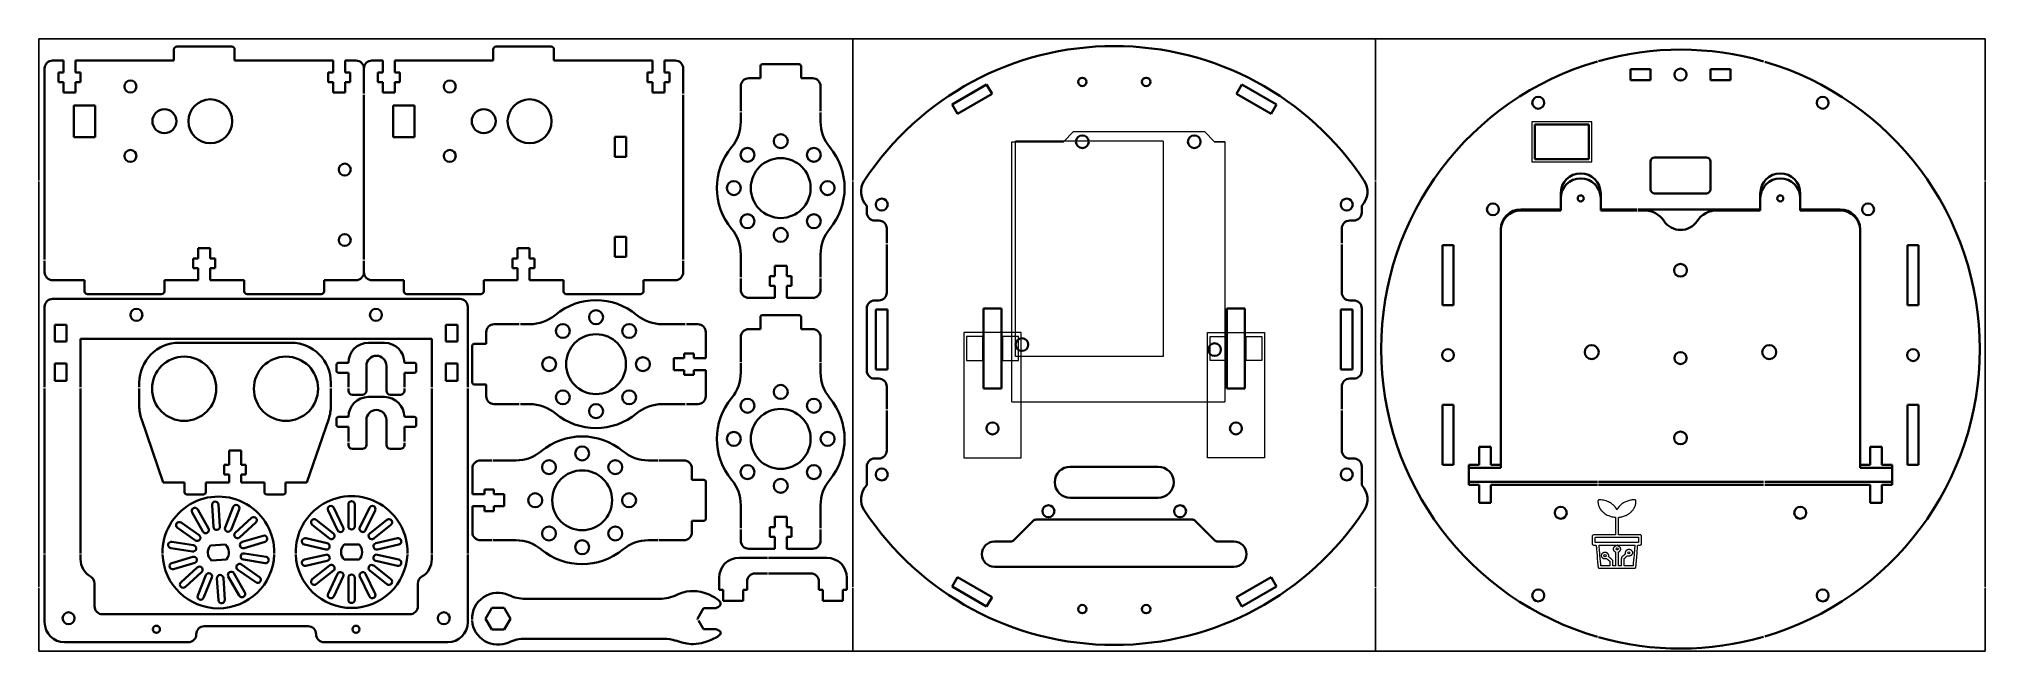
# Model space of a CAD drawing. Extents: x 251 to 739, y 31 to 184.
import ezdxf

# ---------------------------------------------------------------- set-up
doc = ezdxf.new("R2010")
doc.units = 0

msp = doc.modelspace()

# ---------------------------------------------------------------- linework, layer by layer
at = {"color": 7, "lineweight": 35, "ltscale": 0.07}
for p, q in [((285.02, 178.75), (285.02, 181.55)), ((300.22, 178.75), (300.22, 181.55)), ((365.02, 178.75), (365.02, 181.55)), ((380.22, 178.75), (380.22, 181.55)), ((398.3, 159.63), (395.5, 159.63)), ((395.5, 154.63), (398.3, 154.63)), ((398.3, 134.63), (395.5, 134.63)), ((605.61, 132.49), (602.81, 132.49)), ((722.11, 132.49), (719.31, 132.49)), ((395.5, 129.63), (398.3, 129.63)), ((262.62, 123.75), (262.62, 120.95)), ((282.62, 120.95), (282.62, 123.75)), ((302.62, 123.75), (302.62, 120.95)), ((322.62, 120.95), (322.62, 123.75)), ((342.62, 123.75), (342.62, 120.95)), ((362.62, 120.95), (362.62, 123.75)), ((382.62, 123.75), (382.62, 120.95)), ((402.62, 120.95), (402.62, 123.75)), ((602.81, 117.49), (605.61, 117.49)), ((719.31, 117.49), (722.11, 117.49)), ((605.61, 92.49), (602.81, 92.49)), ((722.11, 92.49), (719.31, 92.49)), ((602.81, 77.49), (605.61, 77.49)), ((719.31, 77.49), (722.11, 77.49)), ((422.6, 46.22), (422.6, 43.42)), ((427.6, 43.42), (427.6, 46.22)), ((447.6, 46.22), (447.6, 43.42)), ((452.6, 43.42), (452.6, 46.22))]:
    msp.add_line(p, q, dxfattribs=at)
at = {"color": 7, "lineweight": 35, "ltscale": 0.345}
for p, q in [((285.72, 182.25), (299.52, 182.25)), ((365.72, 182.25), (379.52, 182.25))]:
    msp.add_line(p, q, dxfattribs=at)
for p, q in [((455.06, 184.16), (586.05, 184.16)), ((586.05, 30.87), (455.06, 30.87))]:
    msp.add_line(p, q)
at = {"color": 7, "lineweight": 35}
for p, q in [((252.62, 176.75), (252.62, 128.89)), ((285.02, 178.75), (260.32, 178.75)), ((324.92, 178.75), (300.22, 178.75)), ((332.62, 176.75), (332.62, 170.49)), ((365.02, 178.75), (340.32, 178.75)), ((404.92, 178.75), (380.22, 178.75)), ((412.62, 176.75), (412.62, 170.49)), ((332.62, 170.19), (332.62, 128.89)), ((412.62, 170.19), (412.62, 128.89)), ((651.59, 141.49), (642.46, 141.49)), ((682.46, 141.49), (651.89, 141.49)), ((617.46, 136.24), (617.46, 76.74)), ((707.46, 77.49), (707.46, 136.49)), ((707.46, 76.74), (707.46, 136.24)), ((252.62, 128.59), (252.62, 125.75)), ((332.62, 128.59), (332.62, 125.75)), ((412.62, 128.59), (412.62, 125.75)), ((252.62, 117.07), (252.62, 96.93)), ((356.62, 119.07), (254.62, 119.07)), ((358.62, 96.93), (358.62, 117.07)), ((487.84, 116.64), (487.84, 96.64)), ((492.34, 96.64), (492.34, 116.64)), ((548.84, 116.64), (548.84, 96.64)), ((553.34, 96.64), (553.34, 116.64)), ((349.62, 109.07), (261.62, 109.07)), ((261.62, 109.07), (261.62, 96.93)), ((286.33, 108.07), (314.33, 108.07)), ((349.62, 96.93), (349.62, 109.07)), ((252.62, 96.63), (252.62, 55.33)), ((261.62, 96.63), (261.62, 55.33)), ((349.62, 55.33), (349.62, 96.63)), ((358.62, 55.33), (358.62, 96.63)), ((531.59, 77.04), (509.59, 77.04)), ((609.46, 73.24), (641.65, 73.24)), ((641.95, 73.24), (683.25, 73.24)), ((683.55, 73.24), (715.46, 73.24)), ((509.59, 69.24), (531.59, 69.24)), ((614.91, 72.49), (641.65, 72.49)), ((641.95, 72.49), (683.25, 72.49)), ((683.55, 72.49), (710.01, 72.49)), ((540.17, 63.79), (501, 63.79)), ((252.62, 55.03), (252.62, 38.07)), ((261.62, 55.03), (261.62, 53.84)), ((349.62, 53.84), (349.62, 55.03)), ((358.62, 38.07), (358.62, 55.03)), ((433.68, 54.22), (426.6, 54.22)), ((448.6, 54.22), (433.98, 54.22)), ((490.59, 51.99), (550.59, 51.99)), ((373.06, 43.96), (406.69, 43.96)), ((267.12, 40.07), (344.12, 40.07)), ((292.62, 37.07), (318.62, 37.07)), ((257.62, 33.07), (288.62, 33.07)), ((322.62, 33.07), (353.62, 33.07)), ((407.68, 33.96), (373.06, 33.96))]:
    msp.add_line(p, q, dxfattribs=at)
at = {"color": 7, "lineweight": 35, "ltscale": 0.0675}
for p, q in [((257.32, 178.75), (254.62, 178.75)), ((330.62, 178.75), (327.92, 178.75)), ((337.32, 178.75), (334.62, 178.75)), ((410.62, 178.75), (407.92, 178.75)), ((489.97, 170.42), (488.62, 172.76)), ((552.56, 172.76), (551.21, 170.42)), ((479.96, 167.76), (481.31, 165.42)), ((559.87, 165.42), (561.22, 167.76)), ((481.31, 49.35), (479.96, 47.01)), ((561.22, 47.01), (559.87, 49.35)), ((488.62, 42.01), (489.97, 44.35)), ((551.21, 44.35), (552.56, 42.01))]:
    msp.add_line(p, q, dxfattribs=at)
at = {"color": 7, "lineweight": 35, "ltscale": 0.06}
for p, q in [((256.07, 173.35), (256.07, 175.75)), ((261.57, 173.35), (261.57, 175.75)), ((323.67, 173.35), (323.67, 175.75)), ((329.17, 173.35), (329.17, 175.75)), ((336.07, 173.35), (336.07, 175.75)), ((341.57, 173.35), (341.57, 175.75)), ((403.67, 173.35), (403.67, 175.75)), ((409.17, 173.35), (409.17, 175.75)), ((289.87, 129.15), (289.87, 126.75)), ((295.37, 126.75), (295.37, 129.15)), ((369.87, 126.75), (369.87, 129.15)), ((375.37, 129.15), (375.37, 126.75)), ((434.33, 122.32), (434.33, 124.72)), ((439.73, 122.32), (439.73, 124.72)), ((415.26, 105.42), (412.86, 105.42)), ((415.26, 100.02), (412.86, 100.02)), ((297.63, 77.47), (297.63, 75.07)), ((303.03, 77.47), (303.03, 75.07)), ((287.68, 73.07), (287.68, 70.67)), ((292.98, 70.67), (292.98, 73.07)), ((307.68, 73.07), (307.68, 70.67)), ((312.98, 70.67), (312.98, 73.07)), ((362.78, 71.32), (365.18, 71.32)), ((362.78, 65.92), (365.18, 65.92)), ((434.33, 59.5), (434.33, 61.9)), ((439.73, 59.5), (439.73, 61.9))]:
    msp.add_line(p, q, dxfattribs=at)
at = {"color": 7, "lineweight": 35, "ltscale": 0.03125}
for p, q in [((256.07, 175.75), (257.32, 175.75)), ((260.32, 175.75), (261.57, 175.75)), ((323.67, 175.75), (324.92, 175.75)), ((327.92, 175.75), (329.17, 175.75)), ((336.07, 175.75), (337.32, 175.75)), ((340.32, 175.75), (341.57, 175.75)), ((403.67, 175.75), (404.92, 175.75)), ((407.92, 175.75), (409.17, 175.75)), ((256.07, 173.35), (257.32, 173.35)), ((260.32, 173.35), (261.57, 173.35)), ((323.67, 173.35), (324.92, 173.35)), ((327.92, 173.35), (329.17, 173.35)), ((336.07, 173.35), (337.32, 173.35)), ((340.32, 173.35), (341.57, 173.35)), ((403.67, 173.35), (404.92, 173.35)), ((407.92, 173.35), (409.17, 173.35)), ((291.12, 129.15), (289.87, 129.15)), ((295.37, 129.15), (294.12, 129.15)), ((369.87, 129.15), (371.12, 129.15)), ((374.12, 129.15), (375.37, 129.15)), ((289.87, 126.75), (291.12, 126.75)), ((294.12, 126.75), (295.37, 126.75)), ((369.87, 126.75), (371.12, 126.75)), ((374.12, 126.75), (375.37, 126.75))]:
    msp.add_line(p, q, dxfattribs=at)
at = {"color": 7, "lineweight": 35, "ltscale": 0.075}
for p, q in [((257.32, 175.75), (257.32, 178.75)), ((260.32, 175.75), (260.32, 178.75)), ((324.92, 175.75), (324.92, 178.75)), ((327.92, 175.75), (327.92, 178.75)), ((337.32, 175.75), (337.32, 178.75)), ((340.32, 175.75), (340.32, 178.75)), ((404.92, 175.75), (404.92, 178.75)), ((407.92, 175.75), (407.92, 178.75)), ((431.93, 174.32), (431.93, 177.32)), ((442.13, 177.32), (442.13, 174.32)), ((257.32, 170.75), (260.32, 170.75)), ((324.92, 170.75), (327.92, 170.75)), ((337.32, 170.75), (340.32, 170.75)), ((404.92, 170.75), (407.92, 170.75)), ((632.46, 144.24), (632.46, 141.24)), ((642.46, 141.24), (642.46, 144.24)), ((682.46, 141.24), (682.46, 144.24)), ((692.46, 144.24), (692.46, 141.24)), ((294.12, 131.75), (291.12, 131.75)), ((374.12, 131.75), (371.12, 131.75)), ((438.53, 127.32), (435.53, 127.32)), ((291.12, 126.75), (291.12, 123.75)), ((294.12, 123.75), (294.12, 126.75)), ((371.12, 126.75), (371.12, 123.75)), ((374.12, 123.75), (374.12, 126.75)), ((435.53, 119.32), (435.53, 122.32)), ((438.53, 119.32), (438.53, 122.32)), ((431.93, 111.5), (431.93, 114.5)), ((442.13, 114.5), (442.13, 111.5)), ((363.26, 107.82), (360.26, 107.82)), ((410.26, 101.22), (410.26, 104.22)), ((418.26, 104.22), (415.26, 104.22)), ((360.26, 97.62), (363.26, 97.62)), ((418.26, 101.22), (415.26, 101.22)), ((298.83, 81.07), (301.83, 81.07)), ((414.78, 73.72), (417.78, 73.72)), ((359.78, 70.12), (362.78, 70.12)), ((367.78, 67.12), (367.78, 70.12)), ((359.78, 67.12), (362.78, 67.12)), ((417.78, 63.52), (414.78, 63.52)), ((438.53, 64.5), (435.53, 64.5)), ((435.53, 56.5), (435.53, 59.5)), ((438.53, 56.5), (438.53, 59.5)), ((421.6, 49.22), (421.6, 46.22)), ((453.6, 46.22), (453.6, 49.22))]:
    msp.add_line(p, q, dxfattribs=at)
at = {"color": 7, "lineweight": 35, "ltscale": 0.23}
for p, q in [((432.43, 177.82), (441.63, 177.82)), ((432.43, 115), (441.63, 115)), ((359.76, 107.32), (359.76, 98.12)), ((418.28, 73.22), (418.28, 64.02))]:
    msp.add_line(p, q, dxfattribs=at)
at = {"color": 7, "lineweight": 35, "ltscale": 0.06875}
for p, q in [((649.96, 176.62), (649.96, 173.87)), ((654.96, 173.87), (654.96, 176.62)), ((669.96, 176.62), (669.96, 173.87)), ((674.96, 173.87), (674.96, 176.62))]:
    msp.add_line(p, q, dxfattribs=at)
at = {"color": 7, "lineweight": 35, "ltscale": 0.125}
for p, q in [((654.96, 176.62), (649.96, 176.62)), ((674.96, 176.62), (669.96, 176.62)), ((649.96, 173.87), (654.96, 173.87)), ((669.96, 173.87), (674.96, 173.87)), ((395.5, 159.63), (395.5, 154.63)), ((398.3, 154.63), (398.3, 159.63)), ((395.5, 134.63), (395.5, 129.63)), ((398.3, 129.63), (398.3, 134.63)), ((715.46, 72.49), (715.46, 77.49)), ((427.6, 43.42), (422.6, 43.42)), ((452.6, 43.42), (447.6, 43.42))]:
    msp.add_line(p, q, dxfattribs=at)
at = {"color": 7, "lineweight": 35, "ltscale": 0.065}
for p, q in [((257.32, 170.75), (257.32, 173.35)), ((260.32, 170.75), (260.32, 173.35)), ((324.92, 170.75), (324.92, 173.35)), ((327.92, 170.75), (327.92, 173.35)), ((337.32, 170.75), (337.32, 173.35)), ((340.32, 170.75), (340.32, 173.35)), ((404.92, 170.75), (404.92, 173.35)), ((407.92, 170.75), (407.92, 173.35)), ((291.12, 131.75), (291.12, 129.15)), ((294.12, 129.15), (294.12, 131.75)), ((371.12, 131.75), (371.12, 129.15)), ((374.12, 129.15), (374.12, 131.75)), ((435.53, 124.72), (435.53, 127.32)), ((438.53, 124.72), (438.53, 127.32)), ((412.86, 104.22), (410.26, 104.22)), ((412.86, 101.22), (410.26, 101.22)), ((365.18, 70.12), (367.78, 70.12)), ((365.18, 67.12), (367.78, 67.12)), ((435.53, 61.9), (435.53, 64.5)), ((438.53, 61.9), (438.53, 64.5))]:
    msp.add_line(p, q, dxfattribs=at)
at = {"color": 7, "lineweight": 35, "ltscale": 0.222169}
for p, q in [((427.03, 172.32), (427.03, 166.07)), ((447.03, 166.07), (447.03, 172.32)), ((427.03, 165.77), (427.03, 163.44)), ((447.03, 163.44), (447.03, 165.77)), ((427.03, 130.21), (427.03, 124.47)), ((447.03, 124.47), (447.03, 130.21)), ((427.03, 124.17), (427.03, 121.32)), ((447.03, 121.32), (447.03, 124.17)), ((365.26, 112.72), (371.52, 112.72)), ((371.82, 112.72), (374.15, 112.72)), ((407.38, 112.72), (413.12, 112.72)), ((413.42, 112.72), (416.26, 112.72)), ((427.03, 109.5), (427.03, 103.24)), ((447.03, 103.24), (447.03, 109.5)), ((427.03, 102.94), (427.03, 100.61)), ((447.03, 100.61), (447.03, 102.94)), ((371.52, 92.72), (365.26, 92.72)), ((374.15, 92.72), (371.82, 92.72)), ((413.12, 92.72), (407.38, 92.72)), ((416.26, 92.72), (413.42, 92.72)), ((364.63, 78.62), (361.78, 78.62)), ((370.67, 78.62), (364.93, 78.62)), ((406.23, 78.62), (403.9, 78.62)), ((412.78, 78.62), (406.53, 78.62)), ((427.03, 67.39), (427.03, 61.65)), ((447.03, 61.65), (447.03, 67.39)), ((361.78, 58.62), (364.63, 58.62)), ((364.93, 58.62), (370.67, 58.62)), ((403.9, 58.62), (406.23, 58.62)), ((406.53, 58.62), (412.78, 58.62)), ((427.03, 61.35), (427.03, 58.5)), ((447.03, 58.5), (447.03, 61.35))]:
    msp.add_line(p, q, dxfattribs=at)
at = {"color": 7, "lineweight": 35, "ltscale": 0.0725}
for p, q in [((431.93, 174.32), (429.03, 174.32)), ((445.03, 174.32), (442.13, 174.32)), ((258.07, 112.57), (255.17, 112.57)), ((356.07, 112.57), (353.17, 112.57)), ((463.79, 116.39), (460.89, 116.39)), ((580.29, 116.39), (577.39, 116.39)), ((255.17, 108.37), (258.07, 108.37)), ((353.17, 108.37), (356.07, 108.37)), ((363.26, 107.82), (363.26, 110.72)), ((431.93, 111.5), (429.03, 111.5)), ((445.03, 111.5), (442.13, 111.5)), ((258.07, 102.87), (255.17, 102.87)), ((356.07, 102.87), (353.17, 102.87)), ((255.17, 98.57), (258.07, 98.57)), ((353.17, 98.57), (356.07, 98.57)), ((363.26, 94.72), (363.26, 97.62)), ((460.89, 101.39), (463.79, 101.39)), ((577.39, 101.39), (580.29, 101.39)), ((712.91, 81.99), (710.01, 81.99)), ((414.78, 73.72), (414.78, 76.62)), ((414.78, 60.62), (414.78, 63.52)), ((710.01, 67.99), (712.91, 67.99))]:
    msp.add_line(p, q, dxfattribs=at)
at = {"color": 7, "lineweight": 35, "ltscale": 0.25}
for p, q in [((488.62, 172.76), (479.96, 167.76)), ((561.22, 167.76), (552.56, 172.76)), ((481.31, 165.42), (489.97, 170.42)), ((551.21, 170.42), (559.87, 165.42)), ((632.46, 141.49), (622.46, 141.49)), ((702.46, 141.49), (692.46, 141.49)), ((632.46, 141.24), (622.46, 141.24)), ((702.46, 141.24), (692.46, 141.24)), ((489.97, 44.35), (481.31, 49.35)), ((559.87, 49.35), (551.21, 44.35)), ((479.96, 47.01), (488.62, 42.01)), ((552.56, 42.01), (561.22, 47.01))]:
    msp.add_line(p, q, dxfattribs=at)
at = {"color": 7, "lineweight": 35, "ltscale": 0.19882}
for p, q in [((259.96, 167.53), (259.96, 159.57)), ((265.27, 159.57), (265.27, 167.53))]:
    msp.add_line(p, q, dxfattribs=at)
at = {"color": 7, "lineweight": 35, "ltscale": 0.132923}
for p, q in [((265.27, 167.53), (259.96, 167.53)), ((339.96, 167.53), (345.27, 167.53)), ((259.96, 159.57), (265.27, 159.57)), ((345.27, 159.57), (339.96, 159.57))]:
    msp.add_line(p, q, dxfattribs=at)
at = {"color": 7, "lineweight": 35, "ltscale": 0.198821}
for p, q in [((339.96, 159.57), (339.96, 167.53)), ((345.27, 167.53), (345.27, 159.57))]:
    msp.add_line(p, q, dxfattribs=at)
at = {"color": 3, "linetype": 'Continuous', "lineweight": 15}
for p, q in [((507.87, 158.43), (510.41, 160.97)), ((510.41, 160.97), (543.18, 160.97)), ((543.18, 160.97), (545.72, 158.43)), ((494.92, 93.29), (494.92, 158.43)), ((494.92, 158.43), (507.87, 158.43)), ((495.84, 104.6), (495.84, 158.6)), ((532.84, 158.6), (495.84, 158.6)), ((532.84, 158.6), (532.84, 104.6)), ((548.26, 158.43), (548.26, 93.29)), ((487.59, 109.64), (487.59, 103.64)), ((492.59, 109.64), (492.59, 103.64)), ((548.59, 109.64), (548.59, 103.64)), ((553.59, 109.64), (553.59, 103.64)), ((492.59, 103.64), (496.59, 103.64)), ((532.84, 104.6), (495.84, 104.6)), ((548.59, 103.64), (544.59, 103.64)), ((494.92, 93.29), (548.26, 93.29))]:
    msp.add_line(p, q, dxfattribs=at)
at = {"color": 7, "lineweight": 35, "ltscale": 0.3375}
for p, q in [((639.49, 162.72), (625.99, 162.72)), ((625.99, 154.02), (639.49, 154.02))]:
    msp.add_line(p, q, dxfattribs=at)
at = {"color": 7, "lineweight": 35, "ltscale": 0.2175}
for p, q in [((625.99, 162.72), (625.99, 154.02)), ((639.49, 154.02), (639.49, 162.72))]:
    msp.add_line(p, q, dxfattribs=at)
at = {"color": 3}
msp.add_line((548.26, 158.43), (545.72, 158.43), dxfattribs=at)
at = {"color": 7, "lineweight": 35, "ltscale": 0.175}
for p, q in [((654.96, 153.49), (654.96, 146.49)), ((669.96, 146.49), (669.96, 153.49))]:
    msp.add_line(p, q, dxfattribs=at)
at = {"color": 7, "lineweight": 35, "ltscale": 0.325}
for p, q in [((668.96, 154.49), (655.96, 154.49)), ((655.96, 145.49), (668.96, 145.49))]:
    msp.add_line(p, q, dxfattribs=at)
at = {"color": 7, "lineweight": 35, "ltscale": 0.0425}
for p, q in [((458.59, 142.39), (458.59, 140.69)), ((582.59, 140.69), (582.59, 142.39))]:
    msp.add_line(p, q, dxfattribs=at)
at = {"color": 7, "lineweight": 35, "ltscale": 0.031236}
for p, q in [((632.46, 145.49), (632.46, 144.24)), ((682.46, 145.49), (682.46, 144.24))]:
    msp.add_line(p, q, dxfattribs=at)
at = {"color": 7, "lineweight": 35, "ltscale": 0.1}
for p, q in [((642.46, 141.49), (642.46, 145.49)), ((692.46, 141.49), (692.46, 145.49)), ((337.74, 108.07), (333.74, 108.07)), ((337.74, 94.5), (333.74, 94.5))]:
    msp.add_line(p, q, dxfattribs=at)
at = {"color": 7, "lineweight": 35, "ltscale": 0.025}
for p, q in [((460.59, 138.69), (461.59, 138.69)), ((579.59, 138.69), (580.59, 138.69)), ((461.59, 118.69), (460.59, 118.69)), ((580.59, 118.69), (579.59, 118.69)), ((460.59, 99.09), (461.59, 99.09)), ((579.59, 99.09), (580.59, 99.09)), ((461.59, 79.09), (460.59, 79.09)), ((580.59, 79.09), (579.59, 79.09)), ((421.6, 46.22), (422.6, 46.22)), ((427.6, 46.22), (428.6, 46.22)), ((446.6, 46.22), (447.6, 46.22)), ((452.6, 46.22), (453.6, 46.22))]:
    msp.add_line(p, q, dxfattribs=at)
at = {"color": 7, "lineweight": 35, "ltscale": 0.4}
for p, q in [((463.59, 136.69), (463.59, 133.02)), ((577.59, 133.02), (577.59, 136.69)), ((463.59, 132.72), (463.59, 120.69)), ((577.59, 120.69), (577.59, 132.72)), ((463.59, 97.09), (463.59, 91.42)), ((577.59, 91.42), (577.59, 97.09)), ((463.59, 91.12), (463.59, 81.09)), ((577.59, 81.09), (577.59, 91.12))]:
    msp.add_line(p, q, dxfattribs=at)
at = {"color": 7, "lineweight": 35, "ltscale": 0.272284}
for p, q in [((651.59, 141.24), (642.46, 141.24)), ((653.35, 141.24), (651.89, 141.24))]:
    msp.add_line(p, q, dxfattribs=at)
at = {"color": 7, "lineweight": 35, "ltscale": 0.270728}
msp.add_line((682.46, 141.24), (671.63, 141.24), dxfattribs=at)
at = {"color": 7, "lineweight": 35, "ltscale": 0.375}
for p, q in [((602.81, 132.49), (602.81, 117.49)), ((605.61, 117.49), (605.61, 132.49)), ((719.31, 132.49), (719.31, 117.49)), ((722.11, 117.49), (722.11, 132.49)), ((460.89, 116.39), (460.89, 101.39)), ((463.79, 101.39), (463.79, 116.39)), ((577.39, 116.39), (577.39, 101.39)), ((580.29, 101.39), (580.29, 116.39)), ((602.81, 92.49), (602.81, 77.49)), ((605.61, 77.49), (605.61, 92.49)), ((719.31, 92.49), (719.31, 77.49)), ((722.11, 77.49), (722.11, 92.49))]:
    msp.add_line(p, q, dxfattribs=at)
at = {"color": 7, "lineweight": 35, "ltscale": 0.006236}
msp.add_line((617.46, 136.49), (617.46, 136.24), dxfattribs=at)
at = {"color": 7, "lineweight": 35, "ltscale": 0.2}
for p, q in [((254.62, 123.75), (262.62, 123.75)), ((322.62, 123.75), (330.62, 123.75)), ((334.62, 123.75), (342.62, 123.75)), ((402.62, 123.75), (410.62, 123.75)), ((617.46, 76.74), (609.46, 76.74)), ((715.46, 76.74), (707.46, 76.74))]:
    msp.add_line(p, q, dxfattribs=at)
at = {"color": 7, "lineweight": 35, "ltscale": 0.2125}
for p, q in [((282.62, 123.75), (291.12, 123.75)), ((294.12, 123.75), (302.62, 123.75)), ((362.62, 123.75), (371.12, 123.75)), ((374.12, 123.75), (382.62, 123.75))]:
    msp.add_line(p, q, dxfattribs=at)
at = {"color": 7, "lineweight": 35, "ltscale": 0.03}
for p, q in [((435.53, 124.72), (434.33, 124.72)), ((435.53, 122.32), (434.33, 122.32)), ((439.73, 124.72), (438.53, 124.72)), ((439.73, 122.32), (438.53, 122.32)), ((412.86, 104.22), (412.86, 105.42)), ((415.26, 104.22), (415.26, 105.42)), ((412.86, 100.02), (412.86, 101.22)), ((415.26, 100.02), (415.26, 101.22)), ((297.63, 77.47), (298.83, 77.47)), ((297.63, 75.07), (298.83, 75.07)), ((301.83, 77.47), (303.03, 77.47)), ((301.83, 75.07), (303.03, 75.07)), ((362.78, 70.12), (362.78, 71.32)), ((365.18, 70.12), (365.18, 71.32)), ((362.78, 65.92), (362.78, 67.12)), ((365.18, 65.92), (365.18, 67.12)), ((435.53, 61.9), (434.33, 61.9)), ((435.53, 59.5), (434.33, 59.5)), ((439.73, 61.9), (438.53, 61.9)), ((439.73, 59.5), (438.53, 59.5))]:
    msp.add_line(p, q, dxfattribs=at)
at = {"color": 7, "lineweight": 35, "ltscale": 0.465}
for p, q in [((263.32, 120.25), (281.92, 120.25)), ((303.32, 120.25), (321.92, 120.25)), ((343.32, 120.25), (361.92, 120.25)), ((383.32, 120.25), (401.92, 120.25))]:
    msp.add_line(p, q, dxfattribs=at)
at = {"color": 7, "lineweight": 35, "ltscale": 0.1625}
for p, q in [((429.03, 119.32), (435.53, 119.32)), ((438.53, 119.32), (445.03, 119.32)), ((418.26, 110.72), (418.26, 104.22)), ((418.26, 101.22), (418.26, 94.72)), ((359.78, 76.62), (359.78, 70.12)), ((359.78, 67.12), (359.78, 60.62)), ((429.03, 56.5), (435.53, 56.5)), ((438.53, 56.5), (445.03, 56.5))]:
    msp.add_line(p, q, dxfattribs=at)
at = {"color": 7, "lineweight": 35, "ltscale": 0.105}
for p, q in [((255.17, 112.57), (255.17, 108.37)), ((258.07, 108.37), (258.07, 112.57)), ((353.17, 112.57), (353.17, 108.37)), ((356.07, 108.37), (356.07, 112.57))]:
    msp.add_line(p, q, dxfattribs=at)
at = {"color": 7, "lineweight": 35, "ltscale": 0.39}
for p, q in [((458.59, 116.69), (458.59, 101.09)), ((582.59, 101.09), (582.59, 116.69))]:
    msp.add_line(p, q, dxfattribs=at)
at = {"color": 7, "lineweight": 35, "ltscale": 0.1125}
for p, q in [((492.34, 116.64), (487.84, 116.64)), ((553.34, 116.64), (548.84, 116.64)), ((328.74, 100.57), (328.74, 96.93)), ((342.74, 96.93), (342.74, 100.57)), ((328.74, 96.63), (328.74, 96.07)), ((342.74, 96.07), (342.74, 96.63)), ((487.84, 96.64), (492.34, 96.64)), ((548.84, 96.64), (553.34, 96.64)), ((328.74, 87), (328.74, 83.35)), ((328.74, 83.05), (328.74, 82.5)), ((342.74, 83.35), (342.74, 87)), ((342.74, 82.5), (342.74, 83.05)), ((612.01, 81.99), (612.01, 77.49)), ((614.91, 77.49), (614.91, 81.99)), ((710.01, 81.99), (710.01, 77.49)), ((712.91, 77.49), (712.91, 81.99)), ((612.01, 72.49), (612.01, 67.99)), ((614.91, 67.99), (614.91, 72.49)), ((710.01, 72.49), (710.01, 67.99)), ((712.91, 67.99), (712.91, 72.49))]:
    msp.add_line(p, q, dxfattribs=at)
at = {"color": 7, "lineweight": 35, "ltscale": 0.1075}
for p, q in [((255.17, 102.87), (255.17, 98.57)), ((258.07, 98.57), (258.07, 102.87)), ((353.17, 102.87), (353.17, 98.57)), ((356.07, 98.57), (356.07, 102.87))]:
    msp.add_line(p, q, dxfattribs=at)
at = {"color": 7, "lineweight": 35, "ltscale": 0.0375}
for p, q in [((325.74, 102.57), (325.74, 101.07)), ((345.74, 101.07), (345.74, 102.57)), ((325.74, 89), (325.74, 87.5)), ((345.74, 87.5), (345.74, 89))]:
    msp.add_line(p, q, dxfattribs=at)
at = {"color": 7, "lineweight": 35, "ltscale": 0.0625}
for p, q in [((328.74, 103.07), (326.24, 103.07)), ((345.24, 103.07), (342.74, 103.07)), ((326.24, 100.57), (328.74, 100.57)), ((342.74, 100.57), (345.24, 100.57)), ((339.24, 95.07), (341.74, 95.07)), ((328.74, 89.5), (326.24, 89.5)), ((345.24, 89.5), (342.74, 89.5)), ((326.24, 87), (328.74, 87)), ((342.74, 87), (345.24, 87)), ((339.24, 81.5), (341.74, 81.5))]:
    msp.add_line(p, q, dxfattribs=at)
at = {"color": 7, "lineweight": 35, "ltscale": 0.145833}
for p, q in [((276.33, 96.93), (276.33, 98.07)), ((324.33, 98.07), (324.33, 96.93)), ((276.33, 92.24), (276.33, 96.63)), ((324.33, 96.63), (324.33, 92.24))]:
    msp.add_line(p, q, dxfattribs=at)
at = {"color": 7, "lineweight": 35, "ltscale": 0.15625}
for p, q in [((333.24, 96.07), (333.24, 102.32)), ((338.24, 102.32), (338.24, 96.07)), ((333.24, 82.5), (333.24, 88.75)), ((338.24, 88.75), (338.24, 82.5))]:
    msp.add_line(p, q, dxfattribs=at)
at = {"color": 7, "lineweight": 35, "ltscale": 0.062499}
for p, q in [((329.74, 95.07), (332.24, 95.07)), ((329.74, 81.5), (332.24, 81.5))]:
    msp.add_line(p, q, dxfattribs=at)
at = {"color": 7, "lineweight": 35, "ltscale": 0.420833}
for p, q in [((276.87, 89), (282.33, 73.07)), ((318.33, 73.07), (323.79, 89))]:
    msp.add_line(p, q, dxfattribs=at)
at = {"color": 7, "lineweight": 35, "ltscale": 0.09}
for p, q in [((298.83, 81.07), (298.83, 77.47)), ((301.83, 81.07), (301.83, 77.47))]:
    msp.add_line(p, q, dxfattribs=at)
at = {"color": 7, "lineweight": 35, "ltscale": 0.072499}
for p, q in [((614.91, 81.99), (612.01, 81.99)), ((612.01, 67.99), (614.91, 67.99))]:
    msp.add_line(p, q, dxfattribs=at)
at = {"color": 7, "lineweight": 35, "ltscale": 0.05}
for p, q in [((298.83, 75.07), (298.83, 73.07)), ((301.83, 75.07), (301.83, 73.07))]:
    msp.add_line(p, q, dxfattribs=at)
at = {"color": 7, "lineweight": 35, "ltscale": 0.1175}
for p, q in [((458.59, 77.09), (458.59, 72.39)), ((582.59, 72.39), (582.59, 77.09))]:
    msp.add_line(p, q, dxfattribs=at)
at = {"color": 7, "lineweight": 35, "ltscale": 0.01875}
for p, q in [((609.46, 77.49), (609.46, 76.74)), ((609.46, 73.24), (609.46, 72.49))]:
    msp.add_line(p, q, dxfattribs=at)
at = {"color": 7, "lineweight": 35, "ltscale": 0.06375}
for p, q in [((612.01, 77.49), (609.46, 77.49)), ((617.46, 77.49), (614.91, 77.49)), ((710.01, 77.49), (707.46, 77.49)), ((715.46, 77.49), (712.91, 77.49)), ((609.46, 72.49), (612.01, 72.49)), ((712.91, 72.49), (715.46, 72.49))]:
    msp.add_line(p, q, dxfattribs=at)
at = {"color": 7, "lineweight": 35, "ltscale": 0.0875}
msp.add_line((609.46, 76.74), (609.46, 73.24), dxfattribs=at)
at = {"color": 7, "lineweight": 35, "ltscale": 0.133749}
msp.add_line((287.68, 73.07), (282.33, 73.07), dxfattribs=at)
at = {"color": 7, "lineweight": 35, "ltscale": 0.1025}
for p, q in [((288.28, 70.07), (292.38, 70.07)), ((308.28, 70.07), (312.38, 70.07))]:
    msp.add_line(p, q, dxfattribs=at)
at = {"color": 7, "lineweight": 35, "ltscale": 0.14625}
msp.add_line((298.83, 73.07), (292.98, 73.07), dxfattribs=at)
at = {"color": 7, "lineweight": 35, "ltscale": 0.146249}
msp.add_line((307.68, 73.07), (301.83, 73.07), dxfattribs=at)
at = {"color": 7, "lineweight": 35, "ltscale": 0.13375}
msp.add_line((318.33, 73.07), (312.98, 73.07), dxfattribs=at)
at = {"color": 7, "lineweight": 35, "ltscale": 0.1375}
for p, q in [((292.28, 60.78), (289.57, 65.57)), ((290.97, 66.36), (293.68, 61.57)), ((294.93, 61.95), (294.57, 67.43)), ((296.16, 67.54), (296.53, 62.05)), ((297.82, 61.85), (299.87, 66.95)), ((301.36, 66.35), (299.31, 61.25)), ((320.68, 63.73), (324.98, 60.3)), ((326, 61.12), (323.62, 66.08)), ((325.06, 66.77), (327.44, 61.82)), ((328.72, 62.11), (328.72, 67.61)), ((330.32, 67.61), (330.32, 62.11)), ((331.6, 61.82), (333.99, 66.77)), ((335.43, 66.08), (333.04, 61.12)), ((334.07, 60.3), (338.37, 63.73)), ((290.4, 58.58), (285.89, 61.72)), ((286.8, 63.03), (291.32, 59.9)), ((305.53, 63.03), (301.46, 59.32)), ((302.11, 58.18), (307.38, 59.76)), ((318.05, 59.1), (323.41, 57.87)), ((323.98, 59.05), (319.68, 62.48)), ((339.36, 62.48), (335.06, 59.05)), ((335.63, 57.87), (341, 59.1)), ((284.48, 52.9), (289.75, 54.48)), ((307.84, 58.23), (302.57, 56.65)), ((323.06, 56.31), (317.69, 57.54)), ((317.69, 53.78), (323.06, 55)), ((341.35, 57.54), (335.99, 56.31)), ((335.99, 55), (341.35, 53.78)), ((290.21, 52.95), (284.94, 51.37)), ((286.79, 48.1), (290.86, 51.81)), ((291.93, 50.63), (287.87, 46.92)), ((290.96, 44.78), (293.01, 49.88)), ((294.5, 49.28), (292.44, 44.18)), ((296.16, 43.59), (295.79, 49.08)), ((297.39, 49.18), (297.75, 43.69)), ((301.35, 44.77), (298.64, 49.56)), ((300.03, 50.35), (302.75, 45.56)), ((305.52, 48.09), (301, 51.23)), ((301.91, 52.54), (306.43, 49.41)), ((323.41, 53.44), (318.05, 52.22)), ((319.68, 48.83), (323.98, 52.26)), ((324.98, 51.01), (320.68, 47.58)), ((323.62, 45.24), (326, 50.19)), ((327.44, 49.5), (325.06, 44.54)), ((328.72, 43.71), (328.72, 49.21)), ((330.32, 49.21), (330.32, 43.71)), ((333.99, 44.54), (331.6, 49.5)), ((333.04, 50.19), (335.43, 45.24)), ((338.37, 47.58), (334.07, 51.01)), ((335.06, 52.26), (339.36, 48.83)), ((341, 52.22), (335.63, 53.44))]:
    msp.add_line(p, q, dxfattribs=at)
at = {"color": 7, "lineweight": 35, "ltscale": 0.137499}
msp.add_line((300.38, 60.5), (304.45, 64.21), dxfattribs=at)
at = {"color": 7, "lineweight": 35, "ltscale": 0.173744}
for p, q in [((500.3, 63.5), (495.38, 58.58)), ((545.8, 58.58), (540.88, 63.5))]:
    msp.add_line(p, q, dxfattribs=at)
at = {"color": 7, "lineweight": 35, "ltscale": 0.137501}
for p, q in [((289.66, 55.79), (284.23, 56.65)), ((284.48, 58.23), (289.92, 57.37)), ((307.84, 52.9), (302.4, 53.76)), ((302.66, 55.34), (308.09, 54.48))]:
    msp.add_line(p, q, dxfattribs=at)
at = {"color": 7, "lineweight": 35, "ltscale": 0.093634}
msp.add_line((294.17, 57.31), (297.9, 57.56), dxfattribs=at)
at = {"color": 7, "lineweight": 35, "ltscale": 0.093633}
for p, q in [((298.15, 53.82), (294.42, 53.57)), ((327.65, 57.53), (331.4, 57.53)), ((331.4, 53.78), (327.65, 53.78))]:
    msp.add_line(p, q, dxfattribs=at)
at = {"color": 7, "lineweight": 35, "ltscale": 0.102145}
for p, q in [((494.67, 58.29), (490.59, 58.29)), ((550.59, 58.29), (546.5, 58.29))]:
    msp.add_line(p, q, dxfattribs=at)
at = {"color": 7, "lineweight": 35, "ltscale": 0.35}
for p, q in [((433.68, 50.32), (430.6, 50.32)), ((444.6, 50.32), (433.98, 50.32))]:
    msp.add_line(p, q, dxfattribs=at)
at = {"color": 7, "lineweight": 35, "ltscale": 0.142688}
for p, q in [((265.12, 47.78), (265.12, 42.07)), ((346.12, 42.07), (346.12, 47.78))]:
    msp.add_line(p, q, dxfattribs=at)
at = {"color": 7, "lineweight": 35, "ltscale": 0.0525}
for p, q in [((428.6, 48.32), (428.6, 46.22)), ((446.6, 46.22), (446.6, 48.32))]:
    msp.add_line(p, q, dxfattribs=at)
at = {"color": 7, "lineweight": 35, "ltscale": 0.07828}
for p, q in [((363.06, 38.96), (364.62, 41.67)), ((364.62, 41.67), (367.75, 41.67)), ((367.75, 41.67), (369.32, 38.96)), ((364.62, 36.25), (363.06, 38.96)), ((367.75, 36.25), (364.62, 36.25)), ((369.32, 38.96), (367.75, 36.25))]:
    msp.add_line(p, q, dxfattribs=at)
at = {"color": 7, "lineweight": 35, "ltscale": 0.07595}
for p, q in [((417.71, 41.59), (416.19, 38.96)), ((420.75, 41.59), (417.71, 41.59)), ((416.19, 38.96), (416.29, 38.79)), ((416.46, 38.49), (417.71, 36.33)), ((417.71, 36.33), (420.75, 36.33))]:
    msp.add_line(p, q, dxfattribs=at)
for points in [[(251.19, 148.75), (251.19, 184.16), (455.06, 184.16), (455.06, 148.75)], [(586.05, 148.75), (586.05, 184.16), (738.77, 184.16), (738.77, 148.75)], [(251.19, 46.9), (251.19, 148.45)], [(455.06, 148.45), (455.06, 46.9)], [(586.05, 46.9), (586.05, 148.45)], [(738.77, 148.45), (738.77, 46.9)], [(455.06, 46.6), (455.06, 30.87), (251.19, 30.87), (251.19, 46.6)], [(738.77, 46.6), (738.77, 30.87), (586.05, 30.87), (586.05, 46.6)]]:
    msp.add_lwpolyline(points)
at = {"color": 3, "linetype": 'Continuous', "lineweight": 15}
msp.add_lwpolyline([(640.23, 153.39), (640.23, 163.39), (625.23, 163.39), (625.23, 153.39)], close=True, dxfattribs=at)
for points in [[(497.24, 104.19), (497.24, 110.64), (482.94, 110.64), (482.94, 79.24), (497.24, 79.24), (497.24, 110.64)], [(487.59, 109.64), (483.59, 109.64), (483.59, 103.64), (487.59, 103.64)], [(496.59, 103.64), (496.59, 109.64), (492.59, 109.64)], [(543.94, 104.19), (543.94, 110.64), (558.24, 110.64), (558.24, 79.24), (543.94, 79.24), (543.94, 110.64)], [(544.59, 103.64), (544.59, 109.64), (548.59, 109.64)], [(553.59, 109.64), (557.59, 109.64), (557.59, 103.64), (553.59, 103.64)]]:
    msp.add_lwpolyline(points, dxfattribs=at)
for points in [[(641.86, 68.63, 0.06243), (641.8, 68.56, 0.095329), (641.78, 68.48, 0.052055), (641.77, 68.37, 0.008033), (641.79, 68.14, 0.019619), (641.82, 67.83, 0.014307), (641.89, 67.49, 0.008091), (641.97, 67.18, 0.177661), (642.02, 67.1, -0.115974), (642.04, 67.08, -0.006792), (642.08, 67, -0.009984), (642.12, 66.91, -0.007168), (642.17, 66.8, 0.015595), (642.23, 66.68, 0.015505), (642.28, 66.57, 0.015544), (642.34, 66.48, 0.056743), (642.39, 66.42, -0.025343), (642.42, 66.38, -0.028687), (642.46, 66.34, -0.029725), (642.48, 66.31, -0.119676), (642.48, 66.28, 0.202931), (642.53, 66.18, 0.005175), (642.91, 65.81, 0.011737), (643.3, 65.47, 0.028906), (643.6, 65.24, 0.031277), (644.12, 64.94, 0.027909), (644.69, 64.7, 0.027879), (645.29, 64.51, 0.031022), (645.88, 64.41), (646.17, 64.38), (646.17, 62.18), (646.17, 59.99), (643.42, 59.99), (640.67, 59.99), (640.5, 59.87), (640.33, 59.76), (640.33, 58.68), (640.33, 57.61), (640.5, 57.49, 0.041624), (640.6, 57.43, 0.049689), (640.7, 57.4, 0.040704), (640.83, 57.38, 0.0175), (640.99, 57.38, -0.007086), (641.19, 57.37, -0.086207), (641.26, 57.36, -0.221674), (641.29, 57.32, -0.081654), (641.31, 57.25, 0.031183), (641.31, 57.2, 0.04025), (641.32, 57.16, 0.0451), (641.33, 57.13, 0.18027), (641.35, 57.11, -0.279484), (641.37, 57.09, -0.000378), (641.42, 56.47, -0.002897), (641.48, 55.79, -0.001762), (641.54, 54.97, 0.00143), (641.59, 54.15, 0.002338), (641.65, 53.46, 0.00029), (641.7, 52.85, 0.214541), (641.72, 52.82, -0.199811), (641.73, 52.79, -0.004281), (641.75, 52.65, -0.009175), (641.77, 52.48, -0.005977), (641.78, 52.28, 0.008518), (641.8, 52.05, 0.022468), (641.83, 51.88, 0.029803), (641.86, 51.76, 0.120138), (641.9, 51.69, 0.191284), (642.01, 51.65, 0.003091), (642.73, 51.63, 0.003828), (643.9, 51.62, 0.000429), (646.55, 51.62, 0.000306), (649.55, 51.62, 0.005172), (650.55, 51.63, 0.008652), (651.08, 51.65, 0.224382), (651.21, 51.72, 0.102504), (651.24, 51.8, 0.018573), (651.27, 51.95, 0.015977), (651.3, 52.17, 0.006916), (651.32, 52.46, -0.00493), (651.33, 52.71, -0.007701), (651.35, 52.92, -0.003007), (651.37, 53.1, -0.209089), (651.39, 53.13, 0.217737), (651.41, 53.15, 0.000319), (651.46, 53.75, 0.002466), (651.51, 54.43, 0.001509), (651.57, 55.23, -0.000882), (651.63, 56.02, -0.001445), (651.68, 56.7, -0.000136), (651.72, 57.3, -0.166192), (651.73, 57.32, -0.169566), (651.75, 57.33, -0.003523), (651.86, 57.35, -0.007813), (651.99, 57.37, -0.00513), (652.14, 57.38, 0.012853), (652.29, 57.4, 0.016007), (652.43, 57.43, 0.014325), (652.55, 57.45, 0.106593), (652.6, 57.48, 0.187617), (652.64, 57.55, 0.018734), (652.66, 57.75, 0.013002), (652.67, 58.08, 0.002323), (652.67, 58.68, 0.001456), (652.67, 59.43, 0.021751), (652.66, 59.69, 0.070901), (652.63, 59.82, 0.147006), (652.56, 59.91, 0.13863), (652.42, 59.95, 0.008115), (651.99, 59.97, 0.006115), (651.25, 59.98, 0.000771), (649.67, 59.99), (646.89, 59.99), (646.89, 62.12, -0.001646), (646.89, 62.95, -0.002642), (646.9, 63.65, -0.000494), (646.91, 64.27, -0.14723), (646.93, 64.32, -0.169856), (646.96, 64.34, -0.010823), (647.08, 64.37, -0.014885), (647.22, 64.41, -0.010466), (647.39, 64.43, 0.023943), (647.78, 64.51, 0.014437), (648.24, 64.64, 0.014254), (648.67, 64.79, 0.038402), (648.96, 64.92, 0.007835), (649.34, 65.14, 0.014438), (649.63, 65.34, 0.017603), (649.87, 65.51, 0.028146), (650.06, 65.68, 0.007809), (650.18, 65.81, 0.007451), (650.3, 65.93, 0.004639), (650.45, 66.11, 0.001053), (650.71, 66.41, 0.038837), (650.76, 66.48, 0.013355), (650.82, 66.59, 0.01318), (650.88, 66.72, 0.014884), (650.94, 66.84, -0.008373), (650.98, 66.95, -0.011468), (651.03, 67.05, -0.008364), (651.07, 67.13, -0.119276), (651.1, 67.16, 0.191092), (651.15, 67.24, 0.008899), (651.22, 67.58, 0.01568), (651.27, 67.94, 0.028145), (651.29, 68.23, 0.037771), (651.27, 68.54, 0.205141), (651.18, 68.68, 0.153141), (651.01, 68.74, 0.018857), (650.6, 68.72, 0.042329), (649.66, 68.58, 0.041182), (648.75, 68.27, 0.043233), (647.95, 67.85, 0.062797), (647.34, 67.33, -0.000959), (647.27, 67.25, -0.000665), (647.18, 67.15, -0.00067), (647.09, 67.06, -0.001381), (647.03, 66.99, 0.012375), (646.97, 66.93, 0.016737), (646.93, 66.88, 0.013748), (646.89, 66.83, 0.147649), (646.89, 66.8, -0.127793), (646.88, 66.78, -0.020881), (646.86, 66.75, -0.021827), (646.83, 66.7, -0.017702), (646.79, 66.66, 0.023635), (646.75, 66.61, 0.01241), (646.7, 66.55, 0.012318), (646.65, 66.48, 0.018495), (646.62, 66.41), (646.54, 66.27), (646.48, 66.39, 0.011435), (646.45, 66.44, 0.013166), (646.42, 66.49, 0.012299), (646.39, 66.52, 0.071268), (646.38, 66.54, -0.071599), (646.36, 66.56, -0.006568), (646.32, 66.61, -0.008379), (646.28, 66.68, -0.00647), (646.23, 66.75, 0.017515), (646.18, 66.84, 0.009504), (646.1, 66.94, 0.009458), (646.02, 67.03, 0.014756), (645.95, 67.12, 0.021235), (645.77, 67.3, 0.004934), (645.44, 67.59, 0.001249), (645.08, 67.9, 0.179494), (645.02, 67.92, -0.122166), (645.01, 67.93, -0.002172), (644.92, 67.97, -0.005301), (644.82, 68.03, -0.003494), (644.7, 68.1, 0.044751), (644.19, 68.34, 0.023781), (643.52, 68.55, 0.023719), (642.83, 68.69, 0.040149), (642.24, 68.74, 0.019708), (642.1, 68.74, 0.050768), (642.01, 68.72, 0.066259), (641.93, 68.69, 0.060021)], [(651.96, 58.71), (651.96, 58.04), (646.53, 58.04), (641.1, 58.04), (641.1, 58.67, -0.005049), (641.1, 58.92, -0.00776), (641.11, 59.13, -0.003323), (641.12, 59.31, -0.182194), (641.14, 59.34, -0.197221), (641.17, 59.35, -0.000055), (642.74, 59.36, -0.000979), (644.49, 59.37, -0.000593), (646.56, 59.37), (651.96, 59.37)], [(650.98, 57.36, -0.023488), (650.98, 57.02, -0.000697), (650.87, 55.59, -0.000096), (650.75, 54.04, -0.216581), (650.73, 54, 0.204241), (650.71, 53.97, 0.003334), (650.69, 53.81, 0.008076), (650.67, 53.61, 0.005199), (650.66, 53.38, -0.002049), (650.64, 53.13, -0.001853), (650.62, 52.88, -0.001855), (650.61, 52.65, -0.005922), (650.59, 52.5), (650.56, 52.2), (649.44, 52.2), (648.32, 52.2), (648.32, 53.14), (648.33, 54.07), (648.74, 54.42, -0.005501), (649.01, 54.63, -0.05724), (649.13, 54.71, -0.104602), (649.24, 54.74, -0.03571), (649.4, 54.73, 0.049229), (649.65, 54.72, 0.055281), (649.89, 54.77, 0.060511), (650.1, 54.86, 0.088953), (650.24, 54.99, -0.000546), (650.3, 55.05, -0.000536), (650.35, 55.12, -0.000527), (650.4, 55.18, -0.002038), (650.43, 55.21, 0.145179), (650.47, 55.31, 0.023306), (650.48, 55.51, 0.020326), (650.47, 55.71, 0.226059), (650.44, 55.78, -0.061206), (650.41, 55.8, -0.011707), (650.38, 55.85, -0.01232), (650.34, 55.9, -0.011063), (650.3, 55.95, 0.097495), (650.18, 56.08, 0.046096), (649.99, 56.19, 0.044884), (649.76, 56.27, 0.063024), (649.55, 56.3, 0.061937), (649.34, 56.27, 0.047155), (649.12, 56.2, 0.047295), (648.92, 56.08, 0.063586), (648.77, 55.94, 0.042781), (648.68, 55.82, 0.071706), (648.64, 55.7, 0.055367), (648.62, 55.56, 0.01658), (648.63, 55.35, -0.10062), (648.61, 55.25, -0.084451), (648.56, 55.15, -0.039724), (648.44, 55.03, -0.005961), (648.19, 54.81, -0.001203), (648.01, 54.66, -0.00171), (647.85, 54.53, -0.000952), (647.72, 54.42, -0.025097), (647.68, 54.4, 0.227139), (647.66, 54.35, 0.004322), (647.64, 54.09, 0.008503), (647.62, 53.75, 0.003701), (647.6, 53.29), (647.58, 52.23), (647.25, 52.23), (646.91, 52.23), (646.9, 53.96), (646.89, 55.69), (647, 55.73, 0.061951), (647.06, 55.76, 0.018406), (647.14, 55.82, 0.01816), (647.22, 55.9, 0.018672), (647.3, 55.97, 0.022613), (647.39, 56.09, 0.069466), (647.44, 56.18, 0.070673), (647.47, 56.28, 0.023981), (647.47, 56.43, 0.025007), (647.46, 56.58, 0.070878), (647.44, 56.68, 0.067443), (647.38, 56.78, 0.021104), (647.28, 56.9, 0.076427), (647.04, 57.09, 0.075032), (646.76, 57.2, 0.075451), (646.45, 57.22, 0.078681), (646.16, 57.15, 0.048583), (646.08, 57.1, 0.020517), (645.98, 57.03, 0.020069), (645.88, 56.94, 0.024707), (645.79, 56.85, 0.016885), (645.68, 56.72, 0.07768), (645.63, 56.63, 0.08442), (645.61, 56.53, 0.021988), (645.62, 56.37, 0.026019), (645.64, 56.23, 0.062203), (645.67, 56.12, 0.061961), (645.73, 56.03, 0.025652), (645.83, 55.92, 0.019347), (645.9, 55.85, 0.023661), (645.98, 55.79, 0.023131), (646.05, 55.75, 0.130962), (646.09, 55.74, -0.385202), (646.14, 55.7, -0.013911), (646.16, 55.44, -0.00996), (646.17, 54.99, -0.001144), (646.17, 53.97), (646.17, 52.2), (645.84, 52.2), (645.5, 52.2), (645.5, 52.88), (645.5, 53.56), (645.29, 53.77, 0.00664), (645.18, 53.87, 0.003018), (645.04, 53.99, 0.002988), (644.89, 54.13, 0.004098), (644.76, 54.24), (644.44, 54.51), (644.47, 54.75, 0.021808), (644.47, 54.89, 0.069064), (644.46, 54.98, 0.077982), (644.43, 55.06, 0.033189), (644.36, 55.15, -0.011065), (644.31, 55.21, -0.015046), (644.26, 55.27, -0.011891), (644.23, 55.32, -0.140729), (644.22, 55.34, 0.296317), (644.18, 55.4, 0.019088), (643.96, 55.49, 0.026939), (643.72, 55.56, 0.058251), (643.53, 55.58, 0.045153), (643.32, 55.56, 0.061773), (643.13, 55.5, 0.060745), (642.96, 55.4, 0.041864), (642.79, 55.24, 0.022907), (642.69, 55.13, 0.066983), (642.64, 55.04, 0.068696), (642.62, 54.94, 0.025002), (642.61, 54.79, 0.02557), (642.62, 54.64, 0.073845), (642.65, 54.54, 0.068057), (642.7, 54.45, 0.019421), (642.81, 54.32, 0.063932), (642.99, 54.16, 0.06527), (643.21, 54.06, 0.061775), (643.45, 54.02, 0.048392), (643.72, 54.03, -0.048213), (643.87, 54.03, -0.101566), (643.97, 54, -0.051797), (644.1, 53.92, -0.005575), (644.36, 53.71), (644.78, 53.36), (644.79, 52.78), (644.79, 52.2), (643.65, 52.22), (642.51, 52.23), (642.46, 52.95, 0.004395), (642.44, 53.22, 0.00691), (642.42, 53.46, 0.002444), (642.4, 53.66, 0.209845), (642.38, 53.69, -0.221256), (642.35, 53.74, -0.00015), (642.22, 55.53, -0.000217), (642.09, 57.29, -0.139173), (642.11, 57.39, -0.277121), (642.14, 57.4, -0.000083), (643.43, 57.42, -0.001346), (644.86, 57.42, -0.000813), (646.56, 57.43, -0.000567), (648.84, 57.42, -0.003047), (650.09, 57.41, -0.000892), (650.95, 57.4, -0.403166)]]:
    msp.add_lwpolyline(points, format="xyb", close=True, dxfattribs=at)
at = {"color": 7, "lineweight": 35}
for points in [[(411, 44.93), (411.63, 45.21), (412.27, 45.45), (412.85, 45.62), (413.44, 45.75), (414.28, 45.87), (415.14, 45.9), (416.02, 45.85), (417.04, 45.68), (418.07, 45.39), (419.11, 44.99), (419.88, 44.63), (420.51, 44.28), (421.1, 43.9), (421.39, 43.66), (421.64, 43.42), (421.83, 43.16), (421.96, 42.85), (421.96, 42.54), (421.88, 42.35), (421.74, 42.16), (421.47, 41.94), (421.13, 41.75), (420.75, 41.59)], [(420.75, 36.33), (421.16, 36.2), (421.51, 36.04), (421.79, 35.85), (421.92, 35.7), (421.99, 35.53), (421.98, 35.27), (421.83, 35), (421.56, 34.73), (421.22, 34.47), (420.83, 34.24), (420.15, 33.89), (419.43, 33.58), (418.53, 33.25), (417.15, 32.86), (416.48, 32.73), (415.83, 32.65), (415.2, 32.62), (414.58, 32.62), (413.48, 32.75), (412.26, 33.02), (410.78, 33.47)]]:
    msp.add_lwpolyline(points, dxfattribs=at)
for centre, radius in [((662.46, 175.24), 1.5), ((274.12, 172.25), 1.5), ((354.12, 172.25), 1.5), ((512.59, 173.39), 1.05), ((528.59, 173.39), 1.05), ((282.62, 163.55), 3), ((294.12, 163.55), 5.5), ((362.62, 163.55), 3), ((374.12, 163.55), 5.5), ((626.83, 168.2), 1.5), ((698.08, 168.2), 1.5), ((274.12, 154.85), 1.5), ((354.12, 154.85), 1.5), ((428.72, 155.13), 1.75), ((437.03, 158.57), 1.75), ((445.34, 155.13), 1.75), ((512.6, 158.43), 1.59), ((540.64, 158.43), 1.59), ((327.8, 151.43), 1.5), ((437.03, 146.82), 7.5), ((425.28, 146.82), 1.75), ((448.78, 146.82), 1.75), ((462.34, 142.69), 1.5), ((578.84, 142.69), 1.5), ((615.46, 141.49), 1.5), ((637.46, 144.24), 0.75), ((687.46, 144.24), 0.75), ((709.46, 141.49), 1.5), ((428.72, 138.51), 1.75), ((437.03, 135.07), 1.75), ((445.34, 138.51), 1.75), ((327.8, 133.81), 1.5), ((662.46, 126.24), 1.6), ((275.62, 115.07), 1.5), ((335.62, 115.07), 1.5), ((382.46, 111.02), 1.75), ((390.76, 114.47), 1.75), ((399.07, 111.02), 1.75), ((390.76, 102.72), 7.5), ((497.46, 107.63), 1.59), ((545.72, 106.36), 1.59), ((640.21, 105.74), 1.75), ((684.71, 105.74), 1.75), ((287.58, 96.57), 8.05), ((313.08, 96.57), 8.05), ((379.01, 102.72), 1.75), ((402.51, 102.72), 1.75), ((604.21, 104.99), 1.5), ((662.46, 104.24), 1.5), ((720.71, 104.99), 1.5), ((382.46, 94.41), 1.75), ((390.76, 90.97), 1.75), ((399.07, 94.41), 1.75), ((428.72, 92.31), 1.75), ((437.03, 95.75), 1.75), ((445.34, 92.31), 1.75), ((437.03, 84), 7.5), ((490.09, 86.64), 1.5), ((551.09, 86.64), 1.5), ((425.28, 84), 1.75), ((448.78, 84), 1.75), ((662.46, 84.24), 1.6), ((378.98, 76.93), 1.75), ((387.28, 80.37), 1.75), ((395.59, 76.93), 1.75), ((387.28, 68.62), 7.5), ((428.72, 75.69), 1.75), ((437.03, 72.25), 1.75), ((445.34, 75.69), 1.75), ((462.34, 75.09), 1.5), ((578.84, 75.09), 1.5), ((375.53, 68.62), 1.75), ((399.03, 68.62), 1.75), ((504.09, 65.89), 1.5), ((537.09, 65.89), 1.5), ((632.46, 65.49), 1.5), ((692.46, 65.49), 1.5), ((378.98, 60.32), 1.75), ((387.28, 56.87), 1.75), ((395.59, 60.32), 1.75), ((626.83, 44.79), 1.5), ((698.08, 44.79), 1.5), ((258.62, 39.07), 1.5), ((352.62, 39.07), 1.5), ((512.59, 41.39), 1.05), ((528.59, 41.39), 1.05), ((280.62, 36.32), 0.9), ((330.62, 36.32), 0.9)]:
    msp.add_circle(centre, radius, dxfattribs=at)
at = {"color": 3, "linetype": 'Continuous', "lineweight": 15}
for centre in [(643.56, 54.74), (646.58, 56.45), (649.52, 55.47)]:
    msp.add_circle(centre, 0.274, dxfattribs=at)
at = {"color": 7, "lineweight": 35}
for centre, radius, start, end in [((285.72, 181.55), 0.7, 90, 180), ((299.52, 181.55), 0.7, 360, 90), ((365.72, 181.55), 0.7, 90, 180), ((379.52, 181.55), 0.7, 0, 90), ((520.59, 107.39), 75, 33.3862, 146.6138), ((662.46, 106.49), 75, 73.9067, 105.8698), ((254.62, 176.75), 2, 90, 180), ((330.62, 176.75), 2, 0, 90), ((334.62, 176.75), 2, 90, 180), ((410.62, 176.75), 2, 0, 90), ((432.43, 177.32), 0.5, 90, 180), ((441.63, 177.32), 0.5, 0, 90), ((662.46, 106.49), 75, 106.1082, 253.8918), ((662.46, 106.49), 75, 286.3319, 73.6681), ((429.03, 172.32), 2, 90, 180), ((445.03, 172.32), 2, 0, 90), ((417.03, 163.44), 10, 320.2849, 360), ((457.03, 163.44), 10, 180, 219.7151), ((437.03, 146.82), 16, 140.2849, 219.7151), ((437.03, 146.82), 16, 320.2849, 39.7151), ((655.96, 153.49), 1, 90, 180), ((668.96, 153.49), 1, 360, 90), ((462.14, 145.91), 5, 146.6138, 224.7425), ((579.04, 145.91), 5, 315.2575, 33.3862), ((637.46, 145.49), 5, 360, 180), ((637.46, 144.24), 5, 360, 180), ((655.96, 146.49), 1, 180, 270), ((668.96, 146.49), 1, 270, 360), ((687.46, 145.49), 5, 360, 180), ((687.46, 144.24), 5, 360, 180), ((622.46, 136.49), 5, 90, 180), ((702.46, 136.49), 5, 360, 90), ((417.03, 130.21), 10, 0, 39.7151), ((457.03, 130.21), 10, 140.2849, 180), ((460.59, 140.69), 2, 180, 270), ((461.59, 136.69), 2, 0, 90), ((579.59, 136.69), 2, 90, 180), ((580.59, 140.69), 2, 270, 0), ((622.46, 136.24), 5, 90, 180), ((653.35, 135.24), 6, 33.3735, 90), ((662.46, 141.24), 4.91, 213.3735, 270), ((662.52, 141.24), 4.91, 269.2761, 326.629), ((671.63, 135.24), 6, 90, 146.629), ((702.46, 136.24), 5, 360, 90), ((254.62, 125.75), 2, 180, 270), ((330.62, 125.75), 2, 270, 0), ((334.62, 125.75), 2, 180, 270), ((410.62, 125.75), 2, 270, 0), ((254.62, 117.07), 2, 90, 180), ((263.32, 120.95), 0.7, 180, 270), ((281.92, 120.95), 0.7, 270, 0), ((303.32, 120.95), 0.7, 180, 270), ((321.92, 120.95), 0.7, 270, 0), ((343.32, 120.95), 0.7, 180, 270), ((356.62, 117.07), 2, 360, 90), ((361.92, 120.95), 0.7, 270, 360), ((390.76, 102.72), 16, 50.2849, 129.7151), ((383.32, 120.95), 0.7, 180, 270), ((401.92, 120.95), 0.7, 270, 360), ((429.03, 121.32), 2, 180, 270), ((445.03, 121.32), 2, 270, 0), ((460.59, 116.69), 2, 90, 180), ((461.59, 120.69), 2, 270, 0), ((579.59, 120.69), 2, 180, 270), ((580.59, 116.69), 2, 360, 90), ((365.26, 110.72), 2, 90, 180), ((374.15, 122.72), 10, 270, 309.7151), ((407.38, 122.72), 10, 230.2849, 270), ((416.26, 110.72), 2, 0, 90), ((432.43, 114.5), 0.5, 90, 180), ((441.63, 114.5), 0.5, 0, 90), ((286.33, 98.07), 10, 90, 180), ((314.33, 98.07), 10, 0, 90), ((333.74, 103.07), 5, 90, 180), ((337.74, 103.07), 5, 0, 90), ((360.26, 107.32), 0.5, 90, 180), ((429.03, 109.5), 2, 90, 180), ((445.03, 109.5), 2, 0, 90), ((326.24, 102.57), 0.5, 90, 180), ((335.74, 102.32), 2.5, 0, 180), ((345.24, 102.57), 0.5, 0, 90), ((326.24, 101.07), 0.5, 180, 270), ((345.24, 101.07), 0.5, 270, 0), ((360.26, 98.12), 0.5, 180, 270), ((417.03, 100.61), 10, 320.2849, 360), ((457.03, 100.61), 10, 180, 219.7151), ((460.59, 101.09), 2, 180, 270), ((461.59, 97.09), 2, 0, 90), ((579.59, 97.09), 2, 90, 180), ((580.59, 101.09), 2, 270, 0), ((329.74, 96.07), 1, 180, 270), ((333.74, 89.5), 5, 90, 180), ((332.24, 96.07), 1, 270, 0), ((337.74, 89.5), 5, 0, 90), ((339.24, 96.07), 1, 180, 270), ((341.74, 96.07), 1, 270, 0), ((365.26, 94.72), 2, 180, 270), ((374.15, 82.72), 10, 50.2849, 90), ((407.38, 82.72), 10, 90, 129.7151), ((416.26, 94.72), 2, 270, 0), ((437.03, 84), 16, 140.2849, 219.7151), ((437.03, 84), 16, 320.2849, 39.7151), ((286.33, 92.24), 10, 180, 198.9246), ((314.33, 92.24), 10, 341.0754, 0), ((326.24, 89), 0.5, 90, 180), ((335.74, 88.75), 2.5, 0, 180), ((345.24, 89), 0.5, 0, 90), ((390.76, 102.72), 16, 230.2849, 309.7151), ((326.24, 87.5), 0.5, 180, 270), ((345.24, 87.5), 0.5, 270, 0), ((387.28, 68.62), 16, 50.2849, 129.7151), ((329.74, 82.5), 1, 180, 270), ((332.24, 82.5), 1, 270, 0), ((339.24, 82.5), 1, 180, 270), ((341.74, 82.5), 1, 270, 0), ((361.78, 76.62), 2, 90, 180), ((370.67, 88.62), 10, 270, 309.7151), ((403.9, 88.62), 10, 230.2849, 270), ((412.78, 76.62), 2, 0, 90), ((460.59, 77.09), 2, 90, 180), ((461.59, 81.09), 2, 270, 0), ((579.59, 81.09), 2, 180, 270), ((580.59, 77.09), 2, 360, 90), ((417.78, 73.22), 0.5, 0, 90), ((417.03, 67.39), 10, 0, 39.7151), ((457.03, 67.39), 10, 140.2849, 180), ((509.59, 73.14), 3.9, 90, 270), ((531.59, 73.14), 3.9, 270, 90), ((296.16, 55.56), 14, 359.0514, 180.9486), ((288.28, 70.67), 0.6, 180, 270), ((292.38, 70.67), 0.6, 270, 0), ((295.36, 67.49), 0.8, 3.8147, 183.8147), ((308.28, 70.67), 0.6, 180, 270), ((312.38, 70.67), 0.6, 270, 0), ((329.52, 55.66), 14, 358.6717, 181.3283), ((329.52, 67.61), 0.8, 0, 180), ((462.14, 68.87), 5, 135.2575, 213.3862), ((579.04, 68.87), 5, 326.6138, 44.7425), ((290.27, 65.96), 0.8, 29.5289, 209.5289), ((300.62, 66.65), 0.8, 338.1004, 158.1004), ((304.99, 63.62), 0.8, 312.3861, 132.3861), ((320.18, 63.11), 0.8, 51.4286, 231.4286), ((324.34, 66.42), 0.8, 25.7143, 205.7143), ((334.71, 66.42), 0.8, 334.2857, 154.2857), ((338.87, 63.11), 0.8, 308.5714, 128.5714), ((417.78, 64.02), 0.5, 270, 0), ((520.59, 107.39), 75, 213.3862, 326.6138), ((501, 62.79), 1, 90, 135), ((540.17, 62.79), 1, 45, 90), ((286.34, 62.38), 0.8, 55.2432, 235.2432), ((290.86, 59.24), 0.8, 235.2432, 55.2432), ((292.98, 61.18), 0.8, 209.5289, 29.5289), ((295.73, 62), 0.8, 183.8147, 3.8147), ((298.57, 61.55), 0.8, 158.1004, 338.1004), ((300.92, 59.91), 0.8, 132.3861, 312.3861), ((307.61, 58.99), 0.8, 286.6718, 106.6718), ((317.87, 58.32), 0.8, 77.1429, 257.1429), ((324.48, 59.68), 0.8, 231.4286, 51.4286), ((326.72, 61.47), 0.8, 205.7143, 25.7143), ((329.52, 62.11), 0.8, 180, 360), ((332.32, 61.47), 0.8, 154.2857, 334.2857), ((334.57, 59.68), 0.8, 128.5714, 308.5714), ((341.17, 58.32), 0.8, 282.8571, 102.8571), ((361.78, 60.62), 2, 180, 270), ((370.67, 48.62), 10, 50.2849, 90), ((403.9, 48.62), 10, 90, 129.7151), ((412.78, 60.62), 2, 270, 0), ((494.67, 59.29), 1, 270, 315), ((546.5, 59.29), 1, 225, 270), ((266.62, 53.84), 5, 180, 240), ((296.16, 55.56), 14, 182.1768, 357.8232), ((284.36, 57.44), 0.8, 80.9575, 260.9575), ((289.79, 56.58), 0.8, 260.9575, 80.9575), ((289.98, 53.71), 0.8, 286.6718, 106.6718), ((296.16, 55.56), 2.65, 138.779, 228.8504), ((296.16, 55.56), 2.65, 318.779, 48.8503), ((302.34, 57.41), 0.8, 106.6718, 286.6718), ((302.53, 54.55), 0.8, 80.9575, 260.9575), ((307.96, 53.69), 0.8, 260.9575, 80.9575), ((329.52, 55.66), 14, 182.5568, 357.4432), ((317.87, 53), 0.8, 102.8571, 282.8571), ((323.23, 57.09), 0.8, 257.1429, 77.1429), ((323.23, 54.22), 0.8, 282.8571, 102.8571), ((329.52, 55.66), 2.65, 134.9643, 225.0357), ((329.52, 55.66), 2.65, 314.9643, 45.0357), ((335.81, 57.09), 0.8, 102.8571, 282.8571), ((335.81, 54.22), 0.8, 77.1429, 257.1429), ((341.17, 53), 0.8, 257.1429, 77.1429), ((344.62, 53.84), 5, 300, 0), ((387.28, 68.62), 16, 230.2849, 309.7151), ((426.6, 49.22), 5, 90, 180), ((429.03, 58.5), 2, 180, 270), ((445.03, 58.5), 2, 270, 0), ((448.6, 49.22), 5, 0, 90), ((490.59, 55.14), 3.15, 90, 270), ((550.59, 55.14), 3.15, 270, 90), ((263.12, 47.78), 2, 0, 60), ((284.71, 52.14), 0.8, 106.6718, 286.6718), ((291.4, 51.22), 0.8, 312.3861, 132.3861), ((293.75, 49.58), 0.8, 338.1004, 158.1004), ((296.59, 49.13), 0.8, 3.8147, 183.8147), ((299.34, 49.95), 0.8, 29.5289, 209.5289), ((301.46, 51.89), 0.8, 55.2432, 235.2432), ((305.98, 48.75), 0.8, 235.2432, 55.2432), ((320.18, 48.21), 0.8, 128.5714, 308.5714), ((324.48, 51.64), 0.8, 308.5714, 128.5714), ((326.72, 49.85), 0.8, 334.2857, 154.2857), ((329.52, 49.21), 0.8, 360, 180), ((332.32, 49.85), 0.8, 25.7143, 205.7143), ((334.57, 51.64), 0.8, 51.4286, 231.4286), ((338.87, 48.21), 0.8, 231.4286, 51.4286), ((348.12, 47.78), 2, 120, 180), ((430.6, 48.32), 2, 90, 180), ((444.6, 48.32), 2, 0, 90), ((287.33, 47.51), 0.8, 132.3861, 312.3861), ((291.7, 44.48), 0.8, 158.1004, 338.1004), ((302.05, 45.17), 0.8, 209.5289, 29.5289), ((324.34, 44.89), 0.8, 154.2857, 334.2857), ((334.71, 44.89), 0.8, 205.7143, 25.7143), ((366.19, 38.96), 6.5, 65.38, 181.4792), ((373.06, 53.96), 10, 245.38, 270), ((406.69, 53.96), 10, 270, 295.5095), ((267.12, 42.07), 2, 180, 270), ((296.95, 43.64), 0.8, 183.8147, 3.8147), ((329.52, 43.71), 0.8, 180, 0), ((344.12, 42.07), 2, 270, 0), ((257.62, 38.07), 5, 180, 270), ((288.62, 35.07), 2, 270, 0), ((292.62, 35.07), 2, 90, 180), ((318.62, 35.07), 2, 0, 90), ((322.62, 35.07), 2, 180, 270), ((353.62, 38.07), 5, 270, 360), ((366.19, 38.96), 6.5, 184.1271, 294.62), ((662.46, 106.49), 75, 254.1302, 286.0933), ((373.06, 23.96), 10, 90, 114.62), ((407.68, 23.96), 10, 71.9345, 90)]:
    msp.add_arc(centre, radius, start, end, dxfattribs=at)

doc.saveas('drawing.dxf')
